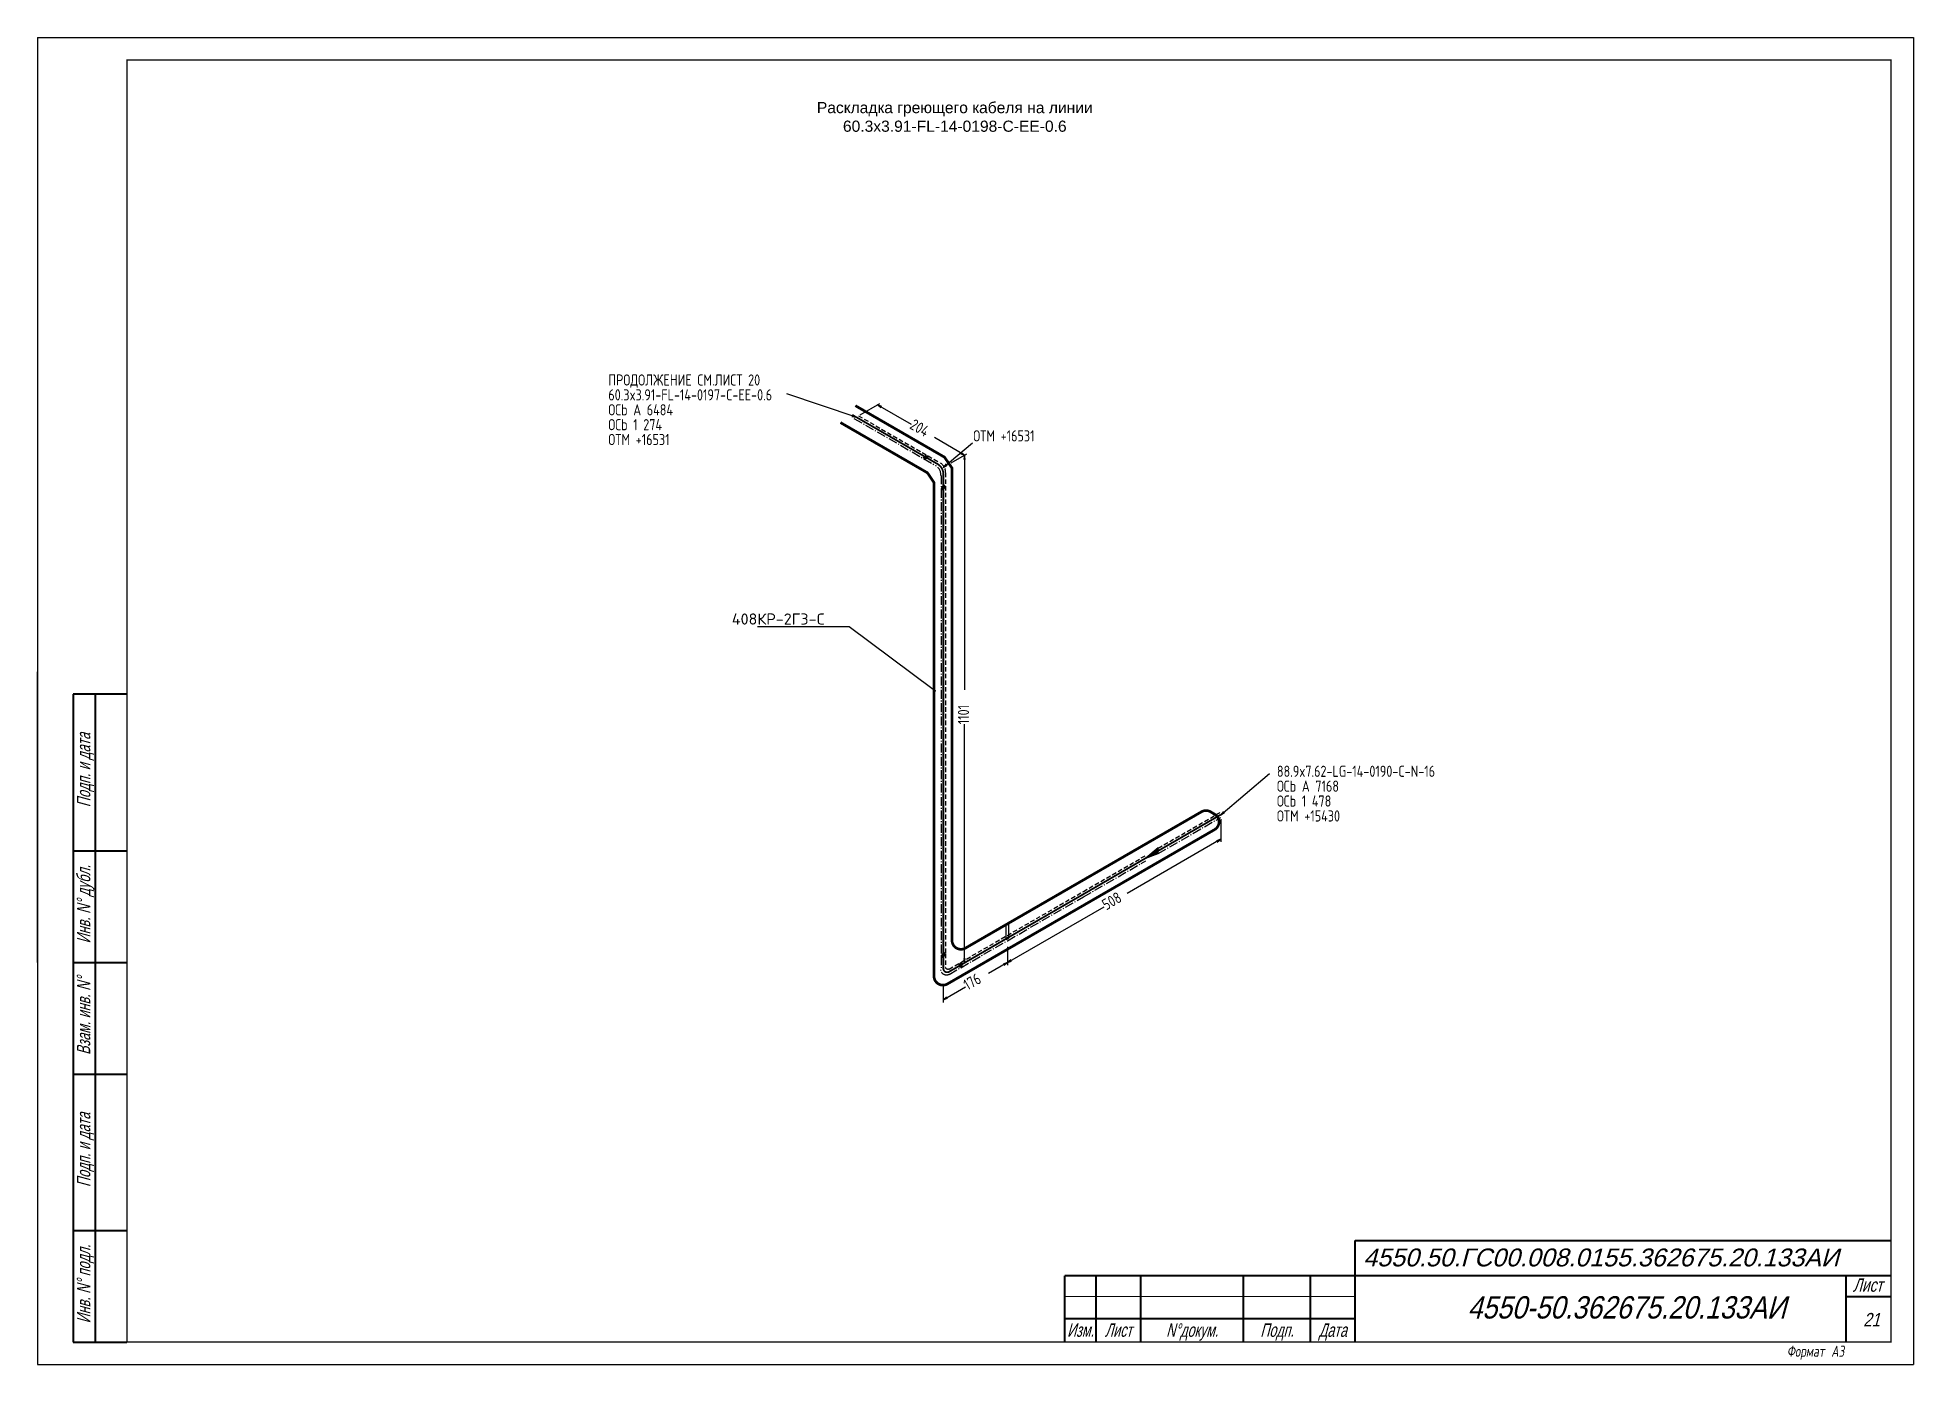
# Model space of a CAD drawing. Header units: millimetres. Extents: x 789 to 2531, y -2516 to 1713.
# Drawn here: x 1418.8 to 1838.8, y -1217 to -920 of the extents above; entities that cross this region are included whole.
import ezdxf
from ezdxf import colors
from ezdxf.entities.mleader import LeaderData, LeaderLine
from ezdxf.enums import TextEntityAlignment as Align
from ezdxf.math import Vec2, Vec3

# ---------------------------------------------------------------- set-up
doc = ezdxf.new("R2010")
doc.units = ezdxf.units.MM
for name, pattern in [('GT110', [1.5, 1, -0.5]), ('GT111', [3, 2, -0.4, 0.2, -0.4]), ('HIDDEN', [0.375, 0.25, -0.125]), ('JIS_02_4.0', [5.5, 4, -1.5])]:
    doc.linetypes.add(name, pattern=pattern)
for name, color, linetype in [('GT_1', 7, 'Continuous'), ('RAMKA', 2, 'Continuous'), ('TRACE', 1, 'HIDDEN')]:
    doc.layers.add(name, color=color, linetype=linetype)
doc.layers.add('Текст штампа', color=7, linetype='Continuous', lineweight=0)
doc.layers.add('Электрообогрев', color=1, linetype='JIS_02_4.0', lineweight=30)
doc.styles.add('Aryal.cyr 3', font='arial.ttf', dxfattribs={"width": 0.666667, "oblique": 15, "height": 3})
doc.styles.add('ESKDU', font='eskd_u.shx')
doc.styles.add('HTX1', font='GOST2304A', dxfattribs={"width": 0.98})
doc.styles.get("Standard").update_dxf_attribs({"font": 'txt.shx'})

msp = doc.modelspace()

# ---------------------------------------------------------------- texts
at = {"color": 0, "oblique": 10, "width": 0.7}
msp.add_text('Формат А3', height=2.5, dxfattribs=at).set_placement((1810.51, -1215.25))
at = {"color": 7, "linetype": 'Continuous', "ltscale": 3, "insert": (1624.2, -937.74), "char_height": 2.5, "width": 99.0105, "attachment_point": 5, "style": 'ESKDU'}
msp.add_mtext('{\\fArial|b0|i0|c204|p34;\\C0;Раскладка греющего кабеля на линии \\P60.3x3.91-FL-14-0198-C-EE-0.6}', dxfattribs=at)
at = {"layer": 'GT_1', "style": 'HTX1', "width": 0.98}
for s, p in [('ПРОДОЛЖЕНИЕ СМ.ЛИСТ 20', (1546.63, -997.86)), ('60.3x3.91-FL-14-0197-C-EE-0.6', (1546.63, -1001.19)), ('ОСЬ A 6484', (1546.63, -1004.53)), ('ОСЬ 1 274', (1546.63, -1007.86)), ('ОТМ +16531', (1628.33, -1010.37)), ('ОТМ +16531', (1546.63, -1011.19)), ('88.9x7.62-LG-14-0190-C-N-16', (1696.32, -1085.44)), ('ОСЬ A 7168', (1696.32, -1088.77)), ('ОСЬ 1 478', (1696.32, -1092.1)), ('ОТМ +15430', (1696.32, -1095.44))]:
    msp.add_text(s, height=2.5, dxfattribs=at).set_placement(p)
for s, rotation, p in [('204', 330, (1613.91, -1007.36)), ('1101', 90, (1627.39, -1073.66)), ('508', 30, (1658.12, -1115.36)), ('176', 30, (1627.07, -1133.31))]:
    msp.add_text(s, height=2.5, rotation=rotation, dxfattribs=at).set_placement(p)
at = {"layer": 'RAMKA', "color": 7, "lineweight": 20, "style": 'Aryal.cyr 3', "oblique": 15, "width": 0.666667}
for s, p in [('Подп. и дата', (1429.15, -1083.92)), ('Инв. N%%D дубл.', (1429.15, -1113.94)), ('Взам. инв. N%%D', (1429.15, -1138.94)), ('Подп. и дата', (1429.15, -1168.94)), ('Инв. N%%D подл.', (1429.15, -1198.94))]:
    msp.add_text(s, height=3, rotation=90, dxfattribs=at).set_placement(p, align=Align.MIDDLE_CENTER)
at = {"layer": 'RAMKA', "color": 0, "lineweight": 20, "style": 'Aryal.cyr 3', "oblique": 15, "width": 0.726944}
msp.add_text('Лист', height=3, dxfattribs=at).set_placement((1825.28, -1200.69), (1831.9, -1200.69), align=Align.FIT)
at = {"layer": 'RAMKA', "color": 0, "lineweight": 20, "style": 'Aryal.cyr 3', "oblique": 15, "width": 0.8}
msp.add_text('21', height=3, dxfattribs=at).set_placement((1827.6, -1208.43))
at = {"layer": 'RAMKA', "color": 0, "lineweight": 20, "style": 'Aryal.cyr 3', "oblique": 15, "width": 0.666667}
for s, p in [('Изм.', (1652.34, -1209.27)), ('Лист', (1660.84, -1209.27)), ('N%%Dдокум.', (1677.34, -1209.27)), ('Подп.', (1696.34, -1209.27)), ('Дата', (1708.84, -1209.27))]:
    msp.add_text(s, height=3, dxfattribs=at).set_placement(p, align=Align.MIDDLE_CENTER)
at = {"layer": 'Текст штампа', "color": 0, "lineweight": 20, "style": 'Aryal.cyr 3', "oblique": 15}
msp.add_text('4550.50.ГС00.008.0155.362675.20.133АИ', height=4, dxfattribs=at).set_placement((1768.89, -1193.01), align=Align.MIDDLE_CENTER)
at = {"layer": 'Текст штампа', "color": 0, "lineweight": 20, "style": 'Aryal.cyr 3', "oblique": 15, "width": 0.85}
msp.add_text('4550-50.362675.20.133АИ', height=5, dxfattribs=at).set_placement((1774.62, -1204.18), align=Align.MIDDLE_CENTER)

# ---------------------------------------------------------------- blocks, each defined once
blk = doc.blocks.new('_Dot')
at = {"color": 0, "linetype": 'ByBlock', "lineweight": -2}
blk.add_line((-0.5, 0), (-1, 0), dxfattribs=at)
at = {"color": 0, "linetype": 'ByBlock', "const_width": 0.5}
blk.add_lwpolyline([(-0.25, 0, 1), (0.25, 0, 1)], format="xyb", close=True, dxfattribs=at)

# ---------------------------------------------------------------- linework, layer by layer
at = {"linetype": 'Continuous'}
for p, q in [((1418.84, -919.96), (1418.84, -1216.96)), ((1418.84, -919.96), (1838.84, -919.96)), ((1838.84, -919.96), (1838.84, -1216.96)), ((1418.84, -1216.96), (1838.84, -1216.96))]:
    msp.add_line(p, q, dxfattribs=at)
at = {"color": 7}
for p, q in [((1418.84, -1126.96), (1418.84, -1061.96)), ((1438.84, -1061.96), (1438.84, -1211.96))]:
    msp.add_line(p, q, dxfattribs=at)
at = {"linetype": 'Continuous', "const_width": 0.3}
msp.add_lwpolyline([(1438.84, -924.96), (1833.84, -924.96), (1833.84, -1211.96), (1438.84, -1211.96)], close=True, dxfattribs=at)
at = {"layer": 'GT_1', "flags": 128}
for points in [[(1602.13, -1004.91), (1586.58, -999.74)], [(1602.98, -1004.41), (1607.43, -1001.86)], [(1607.83, -1002.51), (1606.88, -1002.16), (1607.63, -1002.81)], [(1606.88, -1002.16), (1614.43, -1006.51)], [(1601.13, -1004.76), (1602.13, -1004.91), (1601.28, -1004.41)], [(1626.38, -1013.41), (1619.63, -1009.51)], [(1621.63, -1016.16), (1628.13, -1010.71)], [(1617.73, -1013.91), (1617.18, -1013.91), (1617.28, -1014.16), (1617.73, -1014.21), (1618.28, -1013.91), (1618.18, -1013.66), (1617.73, -1013.61), (1617.18, -1013.91), (1617.63, -1014.16), (1617.73, -1013.71), (1618.08, -1013.71), (1618.08, -1013.91), (1617.73, -1013.91)], [(1622.28, -1015.41), (1621.63, -1016.16), (1622.48, -1015.66)], [(1623.38, -1015.16), (1626.93, -1013.11)], [(1623.38, -1015.16), (1626.93, -1013.11)], [(1625.43, -1013.06), (1626.38, -1013.41), (1625.63, -1012.76)], [(1626.53, -1014.41), (1626.38, -1013.41), (1626.23, -1014.41)], [(1626.38, -1013.41), (1626.38, -1065.96)], [(1621.63, -1020.66), (1621.38, -1020.51), (1621.18, -1020.91), (1621.38, -1021.11), (1621.88, -1020.81), (1622.08, -1020.41), (1621.88, -1020.21), (1621.38, -1020.51), (1621.38, -1021.01), (1621.83, -1020.36), (1621.98, -1020.46), (1621.83, -1020.76), (1621.63, -1020.66)], [(1626.38, -1127.06), (1626.38, -1073.66)], [(1683.73, -1093.91), (1694.65, -1084.71)], [(1684.38, -1093.16), (1683.73, -1093.91), (1684.58, -1093.41)], [(1683.73, -1094.91), (1683.73, -1097.51)], [(1683.73, -1094.91), (1683.73, -1100.01)], [(1683.73, -1099.41), (1662.83, -1111.51)], [(1682.98, -1100.06), (1683.73, -1099.41), (1682.78, -1099.76)], [(1669.73, -1102.01), (1669.73, -1101.36), (1666.98, -1103.61), (1669.73, -1102.56), (1669.73, -1101.46), (1667.23, -1103.46), (1669.73, -1102.51), (1669.73, -1101.51), (1667.53, -1103.31), (1669.73, -1102.46), (1669.73, -1101.61), (1667.78, -1103.11), (1669.73, -1102.36), (1669.73, -1101.71), (1668.03, -1103.01), (1669.73, -1102.31), (1669.73, -1101.76), (1668.33, -1102.81), (1669.73, -1102.21), (1669.73, -1101.86), (1668.53, -1102.71), (1669.73, -1102.11), (1669.73, -1101.91), (1668.83, -1102.51), (1669.73, -1102.06), (1669.73, -1102.01), (1666.98, -1103.61)], [(1635.98, -1127.01), (1657.63, -1114.51)], [(1635.68, -1121.86), (1636.28, -1121.46), (1636.28, -1118.11)], [(1635.68, -1121.86), (1635.68, -1118.46), (1636.28, -1118.11)], [(1621.63, -1125.31), (1621.38, -1125.16), (1621.18, -1125.56), (1621.38, -1125.76), (1621.88, -1125.46), (1622.08, -1125.06), (1621.88, -1124.86), (1621.38, -1125.16), (1621.38, -1125.66), (1621.83, -1125.01), (1621.98, -1125.11), (1621.83, -1125.41), (1621.63, -1125.31)], [(1635.98, -1123.51), (1635.98, -1127.61)], [(1635.98, -1123.51), (1635.98, -1127.61)], [(1623.38, -1128.81), (1626.93, -1126.76)], [(1625.53, -1127.56), (1625.28, -1127.41), (1625.53, -1127.06), (1625.78, -1127.11), (1625.78, -1127.71), (1625.53, -1128.06), (1625.28, -1128.01), (1625.28, -1127.41), (1625.73, -1127.16), (1625.33, -1127.86), (1625.53, -1127.96), (1625.73, -1127.66), (1625.53, -1127.56)], [(1626.23, -1126.06), (1626.38, -1127.06), (1626.53, -1126.06)], [(1635.98, -1127.01), (1631.78, -1129.46)], [(1635.23, -1127.66), (1635.98, -1127.01), (1635.03, -1127.36)], [(1636.73, -1126.36), (1635.98, -1127.01), (1636.93, -1126.66)], [(1621.63, -1131.81), (1621.63, -1135.91)], [(1621.63, -1135.31), (1626.58, -1132.46)], [(1622.38, -1134.66), (1621.63, -1135.31), (1622.58, -1134.96)]]:
    msp.add_lwpolyline(points, dxfattribs=at)
at = {"layer": 'GT_1', "linetype": 'GT111', "flags": 128}
for points in [[(1601.63, -1005.21), (1617.23, -1014.21)], [(1617.23, -1014.21), (1619.83, -1015.71)], [(1621.13, -1017.96), (1621.13, -1020.96)], [(1621.13, -1020.96), (1621.13, -1125.61)], [(1669.73, -1102.61), (1683.73, -1094.51)], [(1652.98, -1112.31), (1666.98, -1104.21)], [(1635.98, -1122.11), (1652.98, -1112.31)], [(1625.53, -1128.16), (1635.98, -1122.11)], [(1621.13, -1125.61), (1621.13, -1128.61)], [(1622.93, -1129.66), (1625.53, -1128.16)]]:
    msp.add_lwpolyline(points, dxfattribs=at)
at = {"layer": 'GT_1', "const_width": 0.4, "flags": 128}
for points in [[(1617.73, -1013.91), (1602.13, -1004.91)], [(1620.33, -1015.41), (1617.73, -1013.91)], [(1621.63, -1020.66), (1621.63, -1017.66)], [(1621.63, -1125.31), (1621.63, -1020.66)], [(1683.73, -1093.91), (1669.73, -1102.01)], [(1666.98, -1103.61), (1652.98, -1111.71)], [(1652.98, -1111.71), (1635.98, -1121.51)], [(1635.98, -1121.51), (1625.53, -1127.56)], [(1621.63, -1128.31), (1621.63, -1125.31)], [(1625.53, -1127.56), (1622.93, -1129.06)]]:
    msp.add_lwpolyline(points, dxfattribs=at)
at = {"layer": 'GT_1', "linetype": 'GT110', "flags": 128}
for points in [[(1602.63, -1004.61), (1618.23, -1013.61)], [(1618.23, -1013.61), (1620.83, -1015.11)], [(1622.13, -1017.36), (1622.13, -1020.36)], [(1622.13, -1020.36), (1622.13, -1125.01)], [(1669.73, -1101.41), (1683.73, -1093.31)], [(1652.98, -1111.11), (1666.98, -1103.01)], [(1635.98, -1120.91), (1652.98, -1111.11)], [(1625.53, -1126.96), (1635.98, -1120.91)], [(1622.13, -1125.01), (1622.13, -1128.01)], [(1622.93, -1128.46), (1625.53, -1126.96)]]:
    msp.add_lwpolyline(points, dxfattribs=at)
at = {"layer": 'GT_1', "linetype": 'GT111', "flags": 128}
for points in [[(1621.11, -1017.96, 0.268126), (1619.81, -1015.71)], [(1622.93, -1129.66, -0.577188), (1621.11, -1128.61)]]:
    msp.add_lwpolyline(points, format="xyb", dxfattribs=at)
at = {"layer": 'GT_1', "const_width": 0.4, "flags": 128}
for points in [[(1621.63, -1017.66, 0.268126), (1620.33, -1015.41)], [(1622.93, -1129.06, -0.577127), (1621.63, -1128.31)]]:
    msp.add_lwpolyline(points, format="xyb", dxfattribs=at)
at = {"layer": 'GT_1', "linetype": 'GT110', "flags": 128}
for points in [[(1622.15, -1017.36, 0.268126), (1620.85, -1015.11)], [(1622.93, -1128.46, -0.576984), (1622.15, -1128.01)]]:
    msp.add_lwpolyline(points, format="xyb", dxfattribs=at)
at = {"layer": 'RAMKA', "color": 7, "lineweight": 40}
for p, q in [((1438.84, -1066.96), (1426.84, -1066.96)), ((1426.84, -1066.96), (1426.84, -1211.96)), ((1431.84, -1211.96), (1431.84, -1066.96)), ((1426.84, -1101.96), (1438.84, -1101.96)), ((1426.84, -1126.96), (1438.84, -1126.96)), ((1426.84, -1151.96), (1438.84, -1151.96)), ((1426.84, -1186.96), (1438.84, -1186.96)), ((1426.84, -1211.96), (1438.84, -1211.96))]:
    msp.add_line(p, q, dxfattribs=at)
at = {"layer": 'RAMKA', "color": 0, "lineweight": 40}
for p, q in [((1713.84, -1211.96), (1713.84, -1189.24)), ((1713.84, -1189.24), (1833.89, -1189.24)), ((1833.84, -1197.11), (1648.84, -1197.11)), ((1648.84, -1211.96), (1648.84, -1197.11)), ((1655.87, -1211.77), (1655.87, -1197.11)), ((1665.87, -1211.96), (1665.87, -1197.11)), ((1688.87, -1211.96), (1688.87, -1197.11)), ((1703.87, -1211.96), (1703.87, -1197.11)), ((1823.77, -1211.96), (1823.77, -1197.11)), ((1833.84, -1201.8), (1823.77, -1201.8)), ((1713.84, -1206.77), (1648.84, -1206.77))]:
    msp.add_line(p, q, dxfattribs=at)
at = {"layer": 'RAMKA', "color": 0, "lineweight": 9}
msp.add_line((1713.84, -1201.77), (1648.84, -1201.77), dxfattribs=at)
at = {"layer": 'TRACE', "lineweight": 25, "ltscale": 7, "const_width": 0.6, "flags": 128}
msp.add_lwpolyline([(1598.6, -1006.14), (1618.07, -1017.38), (1619.55, -1019.58), (1619.55, -1130.05, 0.57735), (1622.55, -1131.79), (1682.36, -1097.25, 0.57735), (1682.36, -1093.79), (1681.44, -1093.25, 0.267949), (1679.44, -1093.25), (1626.58, -1123.77, -0.57735), (1623.58, -1122.04), (1623.58, -1016.32), (1621.89, -1013.88), (1601.94, -1002.36)], format="xyb", dxfattribs=at)

msp.set_redraw_order([(e.dxf.handle, doc.entitydb.next_handle()) for e in msp.query("TEXT MTEXT ATTDEF DIMENSION ARC_DIMENSION")])  # texts and dimensions are drawn at this point

# ---------------------------------------------------------------- next in the draw order: leaders
at = {"layer": 'Электрообогрев', "linetype": 'Continuous', "lineweight": 25}
ml = msp.add_multileader_mtext('Standard', dxfattribs=at)
ml.set_content('408КР-2Г3-C', color=256)
ml.set_leader_properties()
ml.set_arrow_properties(name='DOT')
ml.build(insert=Vec2(0, 0))
ml.multileader.update_dxf_attribs({"has_dogleg": 0, "text_left_attachment_type": 6, "text_right_attachment_type": 6, "dogleg_length": 1, "arrow_head_size": 0.5})
ctx = ml.context
ctx.base_point, ctx.char_height, ctx.arrow_head_size, ctx.landing_gap_size, ctx.plane_origin = Vec3(1574.29, -1051.86), 2.5, 0.5, 0, Vec3(1609.05, -1097.62)
ctx.left_attachment, ctx.right_attachment = 6, 6
notes = []
notes.append((ctx, [(1, (1, 1, 0), (1601.04, -1051.86), (-1, 0), 0.5, [(0, [(1619.75, -1066.18)], 0, [])])]))
ctx.mtext.insert, ctx.mtext.flow_direction = Vec3(1574.29, -1048.86), 5
ctx.mtext.has_bg_fill, ctx.mtext.bg_color, ctx.mtext.bg_scale_factor, ctx.mtext.bg_transparency, ctx.mtext.use_window_bg_color = 1, -1027028792, 1.5, 0, 1
for ctx, leaders in notes:
    for number, flags, end, landing, length, lines in leaders:
        leader = LeaderData()
        leader.index, (leader.has_last_leader_line, leader.has_dogleg_vector, leader.attachment_direction) = number, flags
        leader.last_leader_point, leader.dogleg_vector, leader.dogleg_length = Vec3(end), Vec3(landing), length
        for number, points, colour, breaks in lines:
            line = LeaderLine()
            line.index, line.vertices, line.color, line.breaks = number, Vec3.list(points), colors.encode_raw_color(colour), breaks
            leader.lines.append(line)
        ctx.leaders.append(leader)

doc.saveas('drawing.dxf')
